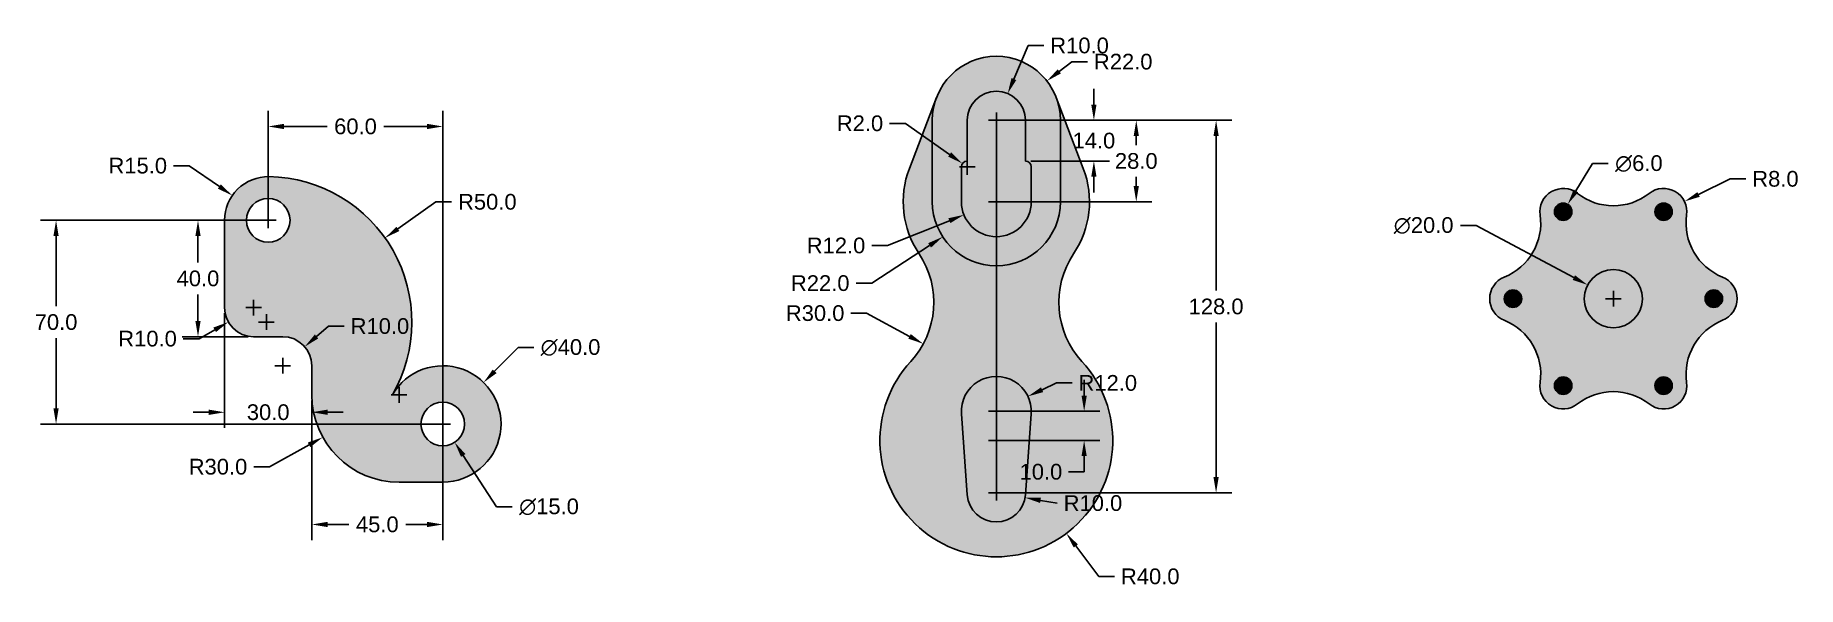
# Model space of a CAD drawing. Header units: inches. Extents: x -3 to 2338, y -3 to 393.
# Drawn here: x 1733 to 2338, y 189 to 379 of the extents above; entities that cross this region are included whole.
import ezdxf

# ---------------------------------------------------------------- set-up
doc = ezdxf.new("R2010")
doc.units = ezdxf.units.IN
doc.header["$MEASUREMENT"] = 0
doc.styles.get("Standard").update_dxf_attribs({"font": 'arial.ttf'})
doc.dimstyles.get("Standard").update_dxf_attribs({"dimscale": 30, "dimtxt": 0.18, "dimasz": 0.18, "dimexe": 0.18, "dimexo": 0.0625, "dimgap": 0.09, "dimtad": 0, "dimtih": 1, "dimtoh": 1, "dimdec": 1, "dimzin": 0, "dimdsep": 46, "dimtxsty": 'Standard', "dimcen": 0.09, "dimadec": 0, "dimazin": 0, "dimtfac": 1, "dimtdec": 1, "dimtofl": 0, "dimtmove": 0, "dimatfit": 3, "dimfxl": 1, "dimtolj": 1, "dimtzin": 0, "dimarcsym": 0})

msp = doc.modelspace()

# ---------------------------------------------------------------- blocks, each defined once
blk = doc.blocks.new('*D77')
at = {"color": 0, "lineweight": -2, "transparency": 16777216}
for p, q in [((1780.38, 333.87), (1785.78, 333.87)), ((1785.78, 333.87), (1796.12, 326.72)), ((1810.2, 315.12), (1815.6, 315.12)), ((1812.9, 312.42), (1812.9, 317.82))]:
    blk.add_line(p, q, dxfattribs=at)
at = {"color": 0, "transparency": 16777216}
blk.add_solid([(1796.63, 327.46), (1795.61, 325.98), (1800.56, 323.65)], dxfattribs=at)
at = {"layer": 'Defpoints', "color": 0, "transparency": 16777216}
for p in [(1800.56, 323.65), (1812.9, 315.12)]:
    blk.add_point(p, dxfattribs=at)
at = {"color": 0, "transparency": 16777216, "insert": (1768.09, 333.87), "char_height": 5.4, "attachment_point": 5}
blk.add_mtext('\\A1;R15.0', dxfattribs=at)
blk = doc.blocks.new('*D78')
at = {"color": 0, "lineweight": -2, "transparency": 16777216}
for p, q in [((1870.51, 321.44), (1857.46, 312.18)), ((1875.91, 321.44), (1870.51, 321.44)), ((1809.58, 280.13), (1814.98, 280.13)), ((1812.28, 277.43), (1812.28, 282.83))]:
    blk.add_line(p, q, dxfattribs=at)
at = {"color": 0, "transparency": 16777216}
blk.add_solid([(1856.94, 312.92), (1857.98, 311.45), (1853.06, 309.06)], dxfattribs=at)
at = {"layer": 'Defpoints', "color": 0, "transparency": 16777216}
for p in [(1853.06, 309.06), (1812.28, 280.13)]:
    blk.add_point(p, dxfattribs=at)
at = {"color": 0, "transparency": 16777216, "insert": (1888.2, 321.44), "char_height": 5.4, "attachment_point": 5}
blk.add_mtext('\\A1;R50.0', dxfattribs=at)
blk = doc.blocks.new('*D79')
at = {"color": 0, "lineweight": -2, "transparency": 16777216}
for p, q in [((1855.2, 255.12), (1860.6, 255.12)), ((1857.9, 252.42), (1857.9, 257.82)), ((1813.35, 230.42), (1826.94, 237.95)), ((1807.95, 230.42), (1813.35, 230.42))]:
    blk.add_line(p, q, dxfattribs=at)
at = {"color": 0, "transparency": 16777216}
blk.add_solid([(1826.5, 238.74), (1827.38, 237.17), (1831.66, 240.57)], dxfattribs=at)
at = {"layer": 'Defpoints', "color": 0, "transparency": 16777216}
for p in [(1857.9, 255.12), (1831.66, 240.57)]:
    blk.add_point(p, dxfattribs=at)
at = {"color": 0, "transparency": 16777216, "insert": (1795.66, 230.42), "char_height": 5.4, "attachment_point": 5}
blk.add_mtext('\\A1;R30.0', dxfattribs=at)
blk = doc.blocks.new('*D80')
at = {"color": 0, "lineweight": -2, "transparency": 16777216}
for p, q in [((1898.75, 271.39), (1890.71, 263.23)), ((1904.15, 271.39), (1898.75, 271.39)), ((1870.2, 245.12), (1875.6, 245.12)), ((1872.9, 242.42), (1872.9, 247.82))]:
    blk.add_line(p, q, dxfattribs=at)
at = {"color": 0, "transparency": 16777216}
blk.add_solid([(1890.07, 263.86), (1891.36, 262.59), (1886.93, 259.38)], dxfattribs=at)
at = {"layer": 'Defpoints', "color": 0, "transparency": 16777216}
for p in [(1886.93, 259.38), (1858.87, 230.87)]:
    blk.add_point(p, dxfattribs=at)
at = {"color": 0, "transparency": 16777216, "insert": (1916.79, 271.39), "char_height": 5.4, "attachment_point": 5}
blk.add_mtext('\\A1;∅40.0', dxfattribs=at)
blk = doc.blocks.new('*D81')
at = {"color": 0, "lineweight": -2, "transparency": 16777216}
for p, q in [((1870.2, 245.12), (1875.6, 245.12)), ((1872.9, 242.42), (1872.9, 247.82)), ((1891.36, 216.65), (1879.91, 234.3)), ((1896.76, 216.65), (1891.36, 216.65))]:
    blk.add_line(p, q, dxfattribs=at)
at = {"color": 0, "transparency": 16777216}
blk.add_solid([(1880.67, 234.79), (1879.16, 233.81), (1876.98, 238.83)], dxfattribs=at)
at = {"layer": 'Defpoints', "color": 0, "transparency": 16777216}
for p in [(1868.82, 251.41), (1876.98, 238.83)]:
    blk.add_point(p, dxfattribs=at)
at = {"color": 0, "transparency": 16777216, "insert": (1909.4, 216.65), "char_height": 5.4, "attachment_point": 5}
blk.add_mtext('\\A1;∅15.0', dxfattribs=at)
blk = doc.blocks.new('*D82')
at = {"color": 0, "lineweight": -2, "transparency": 16777216}
for p, q in [((1833.61, 278.75), (1829.53, 275.21)), ((1839.01, 278.75), (1833.61, 278.75)), ((1817.9, 262.42), (1817.9, 267.82)), ((1815.2, 265.12), (1820.6, 265.12))]:
    blk.add_line(p, q, dxfattribs=at)
at = {"color": 0, "transparency": 16777216}
blk.add_solid([(1828.94, 275.89), (1830.12, 274.53), (1825.45, 271.67)], dxfattribs=at)
at = {"layer": 'Defpoints', "color": 0, "transparency": 16777216}
for p in [(1825.45, 271.67), (1817.9, 265.12)]:
    blk.add_point(p, dxfattribs=at)
at = {"color": 0, "transparency": 16777216, "insert": (1851.3, 278.75), "char_height": 5.4, "attachment_point": 5}
blk.add_mtext('\\A1;R10.0', dxfattribs=at)
blk = doc.blocks.new('*D83')
at = {"color": 0, "lineweight": -2, "transparency": 16777216}
for p, q in [((1805.2, 285.12), (1810.6, 285.12)), ((1807.9, 282.42), (1807.9, 287.82)), ((1783.74, 274.42), (1789.14, 274.42)), ((1789.14, 274.42), (1794.52, 277.49))]:
    blk.add_line(p, q, dxfattribs=at)
at = {"color": 0, "transparency": 16777216}
blk.add_solid([(1794.08, 278.27), (1794.97, 276.71), (1799.21, 280.16)], dxfattribs=at)
at = {"layer": 'Defpoints', "color": 0, "transparency": 16777216}
for p in [(1807.9, 285.12), (1799.21, 280.16)]:
    blk.add_point(p, dxfattribs=at)
at = {"color": 0, "transparency": 16777216, "insert": (1771.45, 274.42), "char_height": 5.4, "attachment_point": 5}
blk.add_mtext('\\A1;R10.0', dxfattribs=at)
blk = doc.blocks.new('*D84')
at = {"color": 0, "lineweight": -2, "transparency": 16777216}
for p, q in [((1827.9, 253.25), (1827.9, 205.2)), ((1872.9, 243.25), (1872.9, 205.2)), ((1833.3, 210.6), (1840.59, 210.6)), ((1867.5, 210.6), (1860.21, 210.6))]:
    blk.add_line(p, q, dxfattribs=at)
at = {"color": 0, "transparency": 16777216}
for points in [[(1833.3, 211.5), (1833.3, 209.7), (1827.9, 210.6)], [(1867.5, 211.5), (1867.5, 209.7), (1872.9, 210.6)]]:
    blk.add_solid(points, dxfattribs=at)
at = {"layer": 'Defpoints', "color": 0, "transparency": 16777216}
for p in [(1827.9, 255.12), (1872.9, 245.12), (1827.9, 210.6)]:
    blk.add_point(p, dxfattribs=at)
at = {"color": 0, "transparency": 16777216, "insert": (1850.4, 210.6), "char_height": 5.4, "attachment_point": 5}
blk.add_mtext('\\A1;45.0', dxfattribs=at)
blk = doc.blocks.new('*D85')
at = {"color": 0, "lineweight": -2, "transparency": 16777216}
for p, q in [((1797.9, 283.25), (1797.9, 243.75)), ((1792.5, 249.15), (1787.1, 249.15)), ((1827.9, 253.25), (1827.9, 243.75)), ((1833.3, 249.15), (1838.7, 249.15))]:
    blk.add_line(p, q, dxfattribs=at)
at = {"color": 0, "transparency": 16777216}
for points in [[(1792.5, 250.05), (1792.5, 248.25), (1797.9, 249.15)], [(1833.3, 250.05), (1833.3, 248.25), (1827.9, 249.15)]]:
    blk.add_solid(points, dxfattribs=at)
at = {"layer": 'Defpoints', "color": 0, "transparency": 16777216}
for p in [(1797.9, 285.12), (1827.9, 255.12), (1827.9, 249.15)]:
    blk.add_point(p, dxfattribs=at)
at = {"color": 0, "transparency": 16777216, "insert": (1812.9, 249.15), "char_height": 5.4, "attachment_point": 5}
blk.add_mtext('\\A1;30.0', dxfattribs=at)
blk = doc.blocks.new('*D86')
at = {"color": 0, "lineweight": -2, "transparency": 16777216}
for p, q in [((1796.02, 315.12), (1783.38, 315.12)), ((1788.78, 309.72), (1788.78, 300.58)), ((1788.78, 280.52), (1788.78, 289.66)), ((1806.02, 275.12), (1783.38, 275.12))]:
    blk.add_line(p, q, dxfattribs=at)
at = {"color": 0, "transparency": 16777216}
for points in [[(1787.88, 309.72), (1789.68, 309.72), (1788.78, 315.12)], [(1787.88, 280.52), (1789.68, 280.52), (1788.78, 275.12)]]:
    blk.add_solid(points, dxfattribs=at)
at = {"layer": 'Defpoints', "color": 0, "transparency": 16777216}
for p in [(1797.9, 315.12), (1788.78, 275.12), (1807.9, 275.12)]:
    blk.add_point(p, dxfattribs=at)
at = {"color": 0, "transparency": 16777216, "insert": (1788.78, 295.12), "char_height": 5.4, "attachment_point": 5}
blk.add_mtext('\\A1;40.0', dxfattribs=at)
blk = doc.blocks.new('*D87')
at = {"color": 0, "lineweight": -2, "transparency": 16777216}
for p, q in [((1811.02, 315.12), (1734.62, 315.12)), ((1740.02, 309.72), (1740.02, 285.58)), ((1740.02, 250.52), (1740.02, 274.66)), ((1871.02, 245.12), (1734.62, 245.12))]:
    blk.add_line(p, q, dxfattribs=at)
at = {"color": 0, "transparency": 16777216}
for points in [[(1739.12, 309.72), (1740.92, 309.72), (1740.02, 315.12)], [(1739.12, 250.52), (1740.92, 250.52), (1740.02, 245.12)]]:
    blk.add_solid(points, dxfattribs=at)
at = {"layer": 'Defpoints', "color": 0, "transparency": 16777216}
for p in [(1812.9, 315.12), (1740.02, 245.12), (1872.9, 245.12)]:
    blk.add_point(p, dxfattribs=at)
at = {"color": 0, "transparency": 16777216, "insert": (1740.02, 280.12), "char_height": 5.4, "attachment_point": 5}
blk.add_mtext('\\A1;70.0', dxfattribs=at)
blk = doc.blocks.new('*D88')
at = {"color": 0, "lineweight": -2, "transparency": 16777216}
for p, q in [((1812.9, 317), (1812.9, 352.76)), ((1872.9, 247), (1872.9, 352.76)), ((1818.3, 347.36), (1833.18, 347.36)), ((1867.5, 347.36), (1852.62, 347.36))]:
    blk.add_line(p, q, dxfattribs=at)
at = {"color": 0, "transparency": 16777216}
for points in [[(1818.3, 348.26), (1818.3, 346.46), (1812.9, 347.36)], [(1867.5, 348.26), (1867.5, 346.46), (1872.9, 347.36)]]:
    blk.add_solid(points, dxfattribs=at)
at = {"layer": 'Defpoints', "color": 0, "transparency": 16777216}
for p in [(1872.9, 347.36), (1812.9, 315.12), (1872.9, 245.12)]:
    blk.add_point(p, dxfattribs=at)
at = {"color": 0, "transparency": 16777216, "insert": (1842.9, 347.36), "char_height": 5.4, "attachment_point": 5}
blk.add_mtext('\\A1;60.0', dxfattribs=at)
blk = doc.blocks.new('*D90')
at = {"color": 0, "lineweight": -2, "transparency": 16777216}
for p, q in [((2089, 369.6), (2084.73, 366.29)), ((2094.4, 369.6), (2089, 369.6)), ((2063.1, 346.78), (2063.1, 352.18)), ((2060.4, 349.48), (2065.8, 349.48))]:
    blk.add_line(p, q, dxfattribs=at)
at = {"color": 0, "transparency": 16777216}
blk.add_solid([(2084.18, 367), (2085.29, 365.58), (2080.47, 362.98)], dxfattribs=at)
at = {"layer": 'Defpoints', "color": 0, "transparency": 16777216}
for p in [(2080.47, 362.98), (2063.1, 349.48)]:
    blk.add_point(p, dxfattribs=at)
at = {"color": 0, "transparency": 16777216, "insert": (2106.69, 369.6), "char_height": 5.4, "attachment_point": 5}
blk.add_mtext('\\A1;R22.0', dxfattribs=at)
blk = doc.blocks.new('*D91')
at = {"color": 0, "lineweight": -2, "transparency": 16777216}
for p, q in [((2074.01, 375.16), (2069.12, 363.65)), ((2079.41, 375.16), (2074.01, 375.16)), ((2063.1, 346.78), (2063.1, 352.18)), ((2060.4, 349.48), (2065.8, 349.48))]:
    blk.add_line(p, q, dxfattribs=at)
at = {"color": 0, "transparency": 16777216}
blk.add_solid([(2068.29, 364.01), (2069.95, 363.3), (2067.01, 358.68)], dxfattribs=at)
at = {"layer": 'Defpoints', "color": 0, "transparency": 16777216}
for p in [(2067.01, 358.68), (2063.1, 349.48)]:
    blk.add_point(p, dxfattribs=at)
at = {"color": 0, "transparency": 16777216, "insert": (2091.69, 375.16), "char_height": 5.4, "attachment_point": 5}
blk.add_mtext('\\A1;R10.0', dxfattribs=at)
blk = doc.blocks.new('*D92')
at = {"color": 0, "lineweight": -2, "transparency": 16777216}
for p, q in [((2026.44, 348.42), (2031.84, 348.42)), ((2031.84, 348.42), (2047.04, 337.73)), ((2050.4, 333.48), (2055.8, 333.48)), ((2053.1, 330.78), (2053.1, 336.18))]:
    blk.add_line(p, q, dxfattribs=at)
at = {"color": 0, "transparency": 16777216}
blk.add_solid([(2047.56, 338.47), (2046.52, 337), (2051.46, 334.63)], dxfattribs=at)
at = {"layer": 'Defpoints', "color": 0, "transparency": 16777216}
for p in [(2051.46, 334.63), (2053.1, 333.48)]:
    blk.add_point(p, dxfattribs=at)
at = {"color": 0, "transparency": 16777216, "insert": (2016.25, 348.42), "char_height": 5.4, "attachment_point": 5}
blk.add_mtext('\\A1;R2.0', dxfattribs=at)
blk = doc.blocks.new('*D93')
at = {"color": 0, "lineweight": -2, "transparency": 16777216}
for p, q in [((2060.4, 321.48), (2065.8, 321.48)), ((2063.1, 318.78), (2063.1, 324.18)), ((2025.7, 306.44), (2046.95, 314.99)), ((2020.3, 306.44), (2025.7, 306.44))]:
    blk.add_line(p, q, dxfattribs=at)
at = {"color": 0, "transparency": 16777216}
blk.add_solid([(2046.62, 315.82), (2047.29, 314.15), (2051.96, 317)], dxfattribs=at)
at = {"layer": 'Defpoints', "color": 0, "transparency": 16777216}
for p in [(2063.1, 321.48), (2051.96, 317)]:
    blk.add_point(p, dxfattribs=at)
at = {"color": 0, "transparency": 16777216, "insert": (2008.01, 306.44), "char_height": 5.4, "attachment_point": 5}
blk.add_mtext('\\A1;R12.0', dxfattribs=at)
blk = doc.blocks.new('*D94')
at = {"color": 0, "lineweight": -2, "transparency": 16777216}
for p, q in [((2060.4, 321.48), (2065.8, 321.48)), ((2063.1, 318.78), (2063.1, 324.18)), ((2020.28, 293.5), (2040.16, 306.49)), ((2014.88, 293.5), (2020.28, 293.5))]:
    blk.add_line(p, q, dxfattribs=at)
at = {"color": 0, "transparency": 16777216}
blk.add_solid([(2039.67, 307.25), (2040.65, 305.74), (2044.68, 309.45)], dxfattribs=at)
at = {"layer": 'Defpoints', "color": 0, "transparency": 16777216}
for p in [(2063.1, 321.48), (2044.68, 309.45)]:
    blk.add_point(p, dxfattribs=at)
at = {"color": 0, "transparency": 16777216, "insert": (2002.59, 293.5), "char_height": 5.4, "attachment_point": 5}
blk.add_mtext('\\A1;R22.0', dxfattribs=at)
blk = doc.blocks.new('*D95')
at = {"color": 0, "lineweight": -2, "transparency": 16777216}
for p, q in [((2013.13, 283.19), (2018.53, 283.19)), ((2018.53, 283.19), (2033.27, 275.23))]:
    blk.add_line(p, q, dxfattribs=at)
at = {"color": 0, "transparency": 16777216}
blk.add_solid([(2033.7, 276.02), (2032.84, 274.44), (2038.02, 272.67)], dxfattribs=at)
at = {"layer": 'Defpoints', "color": 0, "transparency": 16777216}
for p in [(2011.62, 286.92), (2038.02, 272.67)]:
    blk.add_point(p, dxfattribs=at)
at = {"color": 0, "transparency": 16777216, "insert": (2000.84, 283.19), "char_height": 5.4, "attachment_point": 5}
blk.add_mtext('\\A1;R30.0', dxfattribs=at)
blk = doc.blocks.new('*D96')
at = {"color": 0, "lineweight": -2, "transparency": 16777216}
for p, q in [((2083.72, 259.21), (2078.83, 256.9)), ((2089.12, 259.21), (2083.72, 259.21)), ((2060.4, 249.48), (2065.8, 249.48)), ((2063.1, 246.78), (2063.1, 252.18))]:
    blk.add_line(p, q, dxfattribs=at)
at = {"color": 0, "transparency": 16777216}
blk.add_solid([(2078.45, 257.72), (2079.22, 256.09), (2073.95, 254.6)], dxfattribs=at)
at = {"layer": 'Defpoints', "color": 0, "transparency": 16777216}
for p in [(2073.95, 254.6), (2063.1, 249.48)]:
    blk.add_point(p, dxfattribs=at)
at = {"color": 0, "transparency": 16777216, "insert": (2101.4, 259.21), "char_height": 5.4, "attachment_point": 5}
blk.add_mtext('\\A1;R12.0', dxfattribs=at)
blk = doc.blocks.new('*D97')
at = {"color": 0, "lineweight": -2, "transparency": 16777216}
for p, q in [((2063.1, 218.78), (2063.1, 224.18)), ((2060.4, 221.48), (2065.8, 221.48)), ((2084.01, 217.91), (2078.28, 218.89))]:
    blk.add_line(p, q, dxfattribs=at)
at = {"color": 0, "transparency": 16777216}
blk.add_solid([(2078.43, 219.77), (2078.12, 218), (2072.95, 219.8)], dxfattribs=at)
at = {"layer": 'Defpoints', "color": 0, "transparency": 16777216}
for p in [(2063.1, 221.48), (2072.95, 219.8)]:
    blk.add_point(p, dxfattribs=at)
at = {"color": 0, "transparency": 16777216, "insert": (2096.3, 217.91), "char_height": 5.4, "attachment_point": 5}
blk.add_mtext('\\A1;R10.0', dxfattribs=at)
blk = doc.blocks.new('*D98')
at = {"color": 0, "lineweight": -2, "transparency": 16777216}
for p, q in [((2060.4, 239.48), (2065.8, 239.48)), ((2063.1, 236.78), (2063.1, 242.18)), ((2098.29, 192.74), (2090.4, 203.21)), ((2103.69, 192.74), (2098.29, 192.74))]:
    blk.add_line(p, q, dxfattribs=at)
at = {"color": 0, "transparency": 16777216}
blk.add_solid([(2091.12, 203.75), (2089.69, 202.67), (2087.16, 207.52)], dxfattribs=at)
at = {"layer": 'Defpoints', "color": 0, "transparency": 16777216}
for p in [(2063.1, 239.48), (2087.16, 207.52)]:
    blk.add_point(p, dxfattribs=at)
at = {"color": 0, "transparency": 16777216, "insert": (2115.98, 192.74), "char_height": 5.4, "attachment_point": 5}
blk.add_mtext('\\A1;R40.0', dxfattribs=at)
blk = doc.blocks.new('*D99')
at = {"color": 0, "lineweight": -2, "transparency": 16777216}
for p, q in [((2064.97, 349.48), (2116.58, 349.48)), ((2111.18, 344.08), (2111.18, 340.94)), ((2111.18, 326.88), (2111.18, 330.02)), ((2062.27, 321.48), (2116.58, 321.48))]:
    blk.add_line(p, q, dxfattribs=at)
at = {"color": 0, "transparency": 16777216}
for points in [[(2110.28, 344.08), (2112.08, 344.08), (2111.18, 349.48)], [(2110.28, 326.88), (2112.08, 326.88), (2111.18, 321.48)]]:
    blk.add_solid(points, dxfattribs=at)
at = {"layer": 'Defpoints', "color": 0, "transparency": 16777216}
for p in [(2063.1, 349.48), (2060.4, 321.48), (2111.18, 321.48)]:
    blk.add_point(p, dxfattribs=at)
at = {"color": 0, "transparency": 16777216, "insert": (2111.18, 335.48), "char_height": 5.4, "attachment_point": 5}
blk.add_mtext('\\A1;28.0', dxfattribs=at)
blk = doc.blocks.new('*D100')
at = {"color": 0, "lineweight": -2, "transparency": 16777216}
for p, q in [((2096.62, 354.88), (2096.62, 360.28)), ((2064.97, 349.48), (2102.02, 349.48)), ((2074.97, 335.48), (2102.02, 335.48)), ((2096.62, 330.08), (2096.62, 324.68))]:
    blk.add_line(p, q, dxfattribs=at)
at = {"color": 0, "transparency": 16777216}
for points in [[(2095.72, 354.88), (2097.52, 354.88), (2096.62, 349.48)], [(2095.72, 330.08), (2097.52, 330.08), (2096.62, 335.48)]]:
    blk.add_solid(points, dxfattribs=at)
at = {"layer": 'Defpoints', "color": 0, "transparency": 16777216}
for p in [(2063.1, 349.48), (2073.1, 335.48), (2096.62, 335.48)]:
    blk.add_point(p, dxfattribs=at)
at = {"color": 0, "transparency": 16777216, "insert": (2096.62, 342.48), "char_height": 5.4, "attachment_point": 5}
blk.add_mtext('\\A1;14.0', dxfattribs=at)
blk = doc.blocks.new('*D101')
at = {"color": 0, "lineweight": -2, "transparency": 16777216}
for p, q in [((2064.97, 349.48), (2144.01, 349.48)), ((2138.61, 344.08), (2138.61, 290.94)), ((2138.61, 226.88), (2138.61, 280.02)), ((2064.97, 221.48), (2144.01, 221.48))]:
    blk.add_line(p, q, dxfattribs=at)
at = {"color": 0, "transparency": 16777216}
for points in [[(2137.71, 344.08), (2139.51, 344.08), (2138.61, 349.48)], [(2137.71, 226.88), (2139.51, 226.88), (2138.61, 221.48)]]:
    blk.add_solid(points, dxfattribs=at)
at = {"layer": 'Defpoints', "color": 0, "transparency": 16777216}
for p in [(2063.1, 349.48), (2063.1, 221.48), (2138.61, 221.48)]:
    blk.add_point(p, dxfattribs=at)
at = {"color": 0, "transparency": 16777216, "insert": (2138.61, 285.48), "char_height": 5.4, "attachment_point": 5}
blk.add_mtext('\\A1;128.0', dxfattribs=at)
blk = doc.blocks.new('*D102')
at = {"color": 0, "lineweight": -2, "transparency": 16777216}
for p, q in [((2093.27, 254.88), (2093.27, 260.28)), ((2064.97, 249.48), (2098.67, 249.48)), ((2064.97, 239.48), (2098.67, 239.48)), ((2093.27, 234.08), (2093.27, 228.68)), ((2093.27, 228.68), (2087.87, 228.68))]:
    blk.add_line(p, q, dxfattribs=at)
at = {"color": 0, "transparency": 16777216}
for points in [[(2092.37, 254.88), (2094.17, 254.88), (2093.27, 249.48)], [(2092.37, 234.08), (2094.17, 234.08), (2093.27, 239.48)]]:
    blk.add_solid(points, dxfattribs=at)
at = {"layer": 'Defpoints', "color": 0, "transparency": 16777216}
for p in [(2063.1, 249.48), (2063.1, 239.48), (2093.27, 239.48)]:
    blk.add_point(p, dxfattribs=at)
at = {"color": 0, "transparency": 16777216, "insert": (2078.42, 228.68), "char_height": 5.4, "attachment_point": 5}
blk.add_mtext('\\A1;10.0', dxfattribs=at)
blk = doc.blocks.new('*D108')
at = {"color": 0, "lineweight": -2, "transparency": 16777216}
for p, q in [((2222.56, 313.31), (2227.96, 313.31)), ((2227.96, 313.31), (2261.53, 295.42)), ((2275.12, 285.48), (2275.12, 290.88)), ((2272.42, 288.18), (2277.82, 288.18))]:
    blk.add_line(p, q, dxfattribs=at)
at = {"color": 0, "transparency": 16777216}
blk.add_solid([(2261.96, 296.21), (2261.11, 294.63), (2266.3, 292.88)], dxfattribs=at)
at = {"layer": 'Defpoints', "color": 0, "transparency": 16777216}
for p in [(2266.3, 292.88), (2283.95, 283.48)]:
    blk.add_point(p, dxfattribs=at)
at = {"color": 0, "transparency": 16777216, "insert": (2209.92, 313.31), "char_height": 5.4, "attachment_point": 5}
blk.add_mtext('\\A1;∅20.0', dxfattribs=at)
blk = doc.blocks.new('*D109')
at = {"color": 0, "lineweight": -2, "transparency": 16777216}
for p, q in [((2267.93, 334.59), (2262.24, 325.23)), ((2273.33, 334.59), (2267.93, 334.59)), ((2255.17, 318.06), (2260.57, 318.06)), ((2257.87, 315.36), (2257.87, 320.76))]:
    blk.add_line(p, q, dxfattribs=at)
at = {"color": 0, "transparency": 16777216}
blk.add_solid([(2261.47, 325.7), (2263.01, 324.76), (2259.43, 320.62)], dxfattribs=at)
at = {"layer": 'Defpoints', "color": 0, "transparency": 16777216}
for p in [(2256.31, 315.49), (2259.43, 320.62)]:
    blk.add_point(p, dxfattribs=at)
at = {"color": 0, "transparency": 16777216, "insert": (2283.88, 334.59), "char_height": 5.4, "attachment_point": 5}
blk.add_mtext('\\A1;∅6.0', dxfattribs=at)
blk = doc.blocks.new('*D110')
at = {"color": 0, "lineweight": -2, "transparency": 16777216}
for p, q in [((2315.21, 329.34), (2304.39, 323.99)), ((2320.61, 329.34), (2315.21, 329.34)), ((2289.67, 318.06), (2295.07, 318.06)), ((2292.37, 315.36), (2292.37, 320.76))]:
    blk.add_line(p, q, dxfattribs=at)
at = {"color": 0, "transparency": 16777216}
blk.add_solid([(2303.99, 324.8), (2304.79, 323.19), (2299.55, 321.6)], dxfattribs=at)
at = {"layer": 'Defpoints', "color": 0, "transparency": 16777216}
for p in [(2299.55, 321.6), (2292.37, 318.06)]:
    blk.add_point(p, dxfattribs=at)
at = {"color": 0, "transparency": 16777216, "insert": (2330.8, 329.34), "char_height": 5.4, "attachment_point": 5}
blk.add_mtext('\\A1;R8.0', dxfattribs=at)

# ---------------------------------------------------------------- dimensions: what is measured, and where the dimension line sits
for center, mpoint, picture, middle in [((2063.1, 349.48), (2067.01, 358.68), '*D91', (2091.69, 375.16)), ((2053.1, 333.48), (2051.46, 334.63), '*D92', (2016.25, 348.42)), ((1812.9, 315.12), (1800.56, 323.65), '*D77', (1768.09, 333.87)), ((2292.37, 318.06), (2299.55, 321.6), '*D110', (2330.8, 329.34)), ((1812.28, 280.13), (1853.06, 309.06), '*D78', (1888.2, 321.44)), ((2063.1, 321.48), (2044.68, 309.45), '*D94', (2002.59, 293.5)), ((2063.1, 321.48), (2051.96, 317), '*D93', (2008.01, 306.44)), ((1807.9, 285.12), (1799.21, 280.16), '*D83', (1771.45, 274.42)), ((2011.62, 286.92), (2038.02, 272.67), '*D95', (2000.84, 283.19)), ((1857.9, 255.12), (1831.66, 240.57), '*D79', (1795.66, 230.42)), ((2063.1, 239.48), (2087.16, 207.52), '*D98', (2115.98, 192.74)), ((2063.1, 221.48), (2072.95, 219.8), '*D97', (2084.01, 217.91))]:
    dim = msp.add_radius_dim(center=center, mpoint=mpoint, dimstyle='Standard')
    dim.commit()
    dim.dimension.update_dxf_attribs({"geometry": picture, "text_midpoint": middle, "dimtype": 164})
for center, mpoint, picture, middle in [((2063.1, 349.48), (2080.47, 362.98), '*D90', (2106.69, 369.6)), ((1817.9, 265.12), (1825.45, 271.67), '*D82', (1851.3, 278.75)), ((2063.1, 249.48), (2073.95, 254.6), '*D96', (2101.4, 259.21))]:
    dim = msp.add_radius_dim(center=center, mpoint=mpoint, dimstyle='Standard')
    dim.commit()
    dim.dimension.update_dxf_attribs({"geometry": picture, "text_midpoint": middle})
for base, p1, p2, picture, middle in [((2096.62, 335.48), (2063.1, 349.48), (2073.1, 335.48), '*D100', (2096.62, 342.48)), ((2111.18, 321.48), (2063.1, 349.48), (2060.4, 321.48), '*D99', (2111.18, 335.48)), ((2138.61, 221.48), (2063.1, 349.48), (2063.1, 221.48), '*D101', (2138.61, 285.48)), ((1740.02, 245.12), (1812.9, 315.12), (1872.9, 245.12), '*D87', (1740.02, 280.12)), ((1788.78, 275.12), (1797.9, 315.12), (1807.9, 275.12), '*D86', (1788.78, 295.12)), ((2093.27, 239.48), (2063.1, 249.48), (2063.1, 239.48), '*D102', (2078.42, 228.68))]:
    dim = msp.add_linear_dim(base=base, p1=p1, p2=p2, angle=90, dimstyle='Standard')
    dim.commit()
    dim.dimension.update_dxf_attribs({"geometry": picture, "text_midpoint": middle})
for base, p1, p2, picture, middle in [((1872.9, 347.36), (1812.9, 315.12), (1872.9, 245.12), '*D88', (1842.9, 347.36)), ((1827.9, 249.15), (1797.9, 285.12), (1827.9, 255.12), '*D85', (1812.9, 249.15)), ((1827.9, 210.6), (1872.9, 245.12), (1827.9, 255.12), '*D84', (1850.4, 210.6))]:
    dim = msp.add_linear_dim(base=base, p1=p1, p2=p2, dimstyle='Standard')
    dim.commit()
    dim.dimension.update_dxf_attribs({"geometry": picture, "text_midpoint": middle})
for p1, p2, picture, middle in [((2256.31, 315.49), (2259.43, 320.62), '*D109', (2283.88, 334.59)), ((2283.95, 283.48), (2266.3, 292.88), '*D108', (2209.92, 313.31)), ((1858.87, 230.87), (1886.93, 259.38), '*D80', (1916.79, 271.39)), ((1868.82, 251.41), (1876.98, 238.83), '*D81', (1909.4, 216.65))]:
    dim = msp.add_diameter_dim_2p(p1=p1, p2=p2, dimstyle='Standard')
    dim.commit()
    dim.dimension.update_dxf_attribs({"geometry": picture, "text_midpoint": middle, "dimtype": 163})

# ---------------------------------------------------------------- hatches: boundary and pattern name
h = msp.add_hatch(color=256)
h.dxf.hatch_style = 1
h.set_gradient(color1=(255, 255, 255), color2=(34, 52, 110), tint=1, name='INVCYLINDER')
h.paths.add_polyline_path([(2073.1, 349.48), (2073.1, 335.48, -0.414214), (2075.1, 333.48), (2075.1, 321.48, -0.414214), (2063.1, 309.48), (2063.1, 299.48, 0.414214), (2085.1, 321.48), (2085.1, 349.48, 1), (2041.1, 349.48), (2041.1, 321.48, 0.414214), (2063.1, 299.48), (2063.1, 309.48, -0.414214), (2051.1, 321.48), (2051.1, 333.48, -0.414214), (2053.1, 335.48), (2053.1, 349.48, -1)])
h = msp.add_hatch(color=256)
h.dxf.hatch_style = 1
h.set_gradient(color1=(255, 255, 255), color2=(255, 0, 255), tint=1, name='INVCYLINDER')
h.paths.add_polyline_path([(2089.66, 303.64, 0.24379), (2092.99, 332.91), (2083.65, 357.34, -0.091556), (2085.1, 349.48), (2085.1, 321.48, -0.414214), (2063.1, 299.48), (2063.1, 261.48, -0.435311), (2075.07, 248.62), (2073.07, 220.76, -0.930949), (2053.12, 220.76), (2051.13, 248.62, -0.435311), (2063.1, 261.48), (2063.1, 299.48, -0.414214), (2041.1, 321.48), (2041.1, 349.48, -0.091556), (2042.55, 357.34), (2033.21, 332.91, 0.24379), (2036.53, 303.64, -0.346979), (2033.68, 266.59, 2.281536), (2092.51, 266.59, -0.346979)])
h.paths.add_polyline_path([(2089.87, 253.6), (2112.7, 253.6), (2112.7, 264.73), (2089.87, 264.73)], flags=9)
h.paths.add_polyline_path([(2084.77, 212.3), (2107.6, 212.3), (2107.6, 223.43), (2084.77, 223.43)], flags=9)
h.paths.add_polyline_path([(2069.49, 223.08), (2086.88, 223.08), (2086.88, 234.2), (2069.49, 234.2)], flags=25)
h = msp.add_hatch(color=256)
h.dxf.hatch_style = 1
h.set_gradient(color1=(255, 0, 255), color2=(255, 255, 0), tint=1, name='CYLINDER')
h.paths.add_polyline_path([(2073.1, 349.48, 1), (2053.1, 349.48), (2053.1, 335.48, 0.414214), (2051.1, 333.48), (2051.1, 321.48, 1), (2075.1, 321.48), (2075.1, 333.48, 0.414214), (2073.1, 335.48)])
h.paths.add_polyline_path([(2075.07, 248.62, 1.074172), (2051.13, 248.62), (2053.12, 220.76, 0.930949), (2073.07, 220.76)])
h.paths.add_polyline_path([(2069.49, 223.08), (2086.88, 223.08), (2086.88, 234.2), (2069.49, 234.2)], flags=9)
h = msp.add_hatch(color=256)
h.dxf.hatch_style = 1
h.set_gradient(color1=(255, 0, 255), color2=(255, 255, 0), tint=1, name='CYLINDER')
h.paths.add_polyline_path([(1813.16, 330.12, 0.4194), (1797.9, 315.12), (1797.9, 285.12, 0.414214), (1807.9, 275.12), (1817.9, 275.12, -0.414214), (1827.9, 265.12), (1827.9, 255.12, 0.414214), (1857.9, 225.12), (1872.9, 225.12, 1.731961), (1855.58, 255.12, 0.571503)])
h.paths.add_polyline_path([(1805.4, 315.12, -1), (1820.4, 315.12, -1)], flags=16)
h.paths.add_polyline_path([(1880.4, 245.12, -1), (1865.4, 245.12, -1)], flags=16)
h.paths.add_polyline_path([(1839.77, 273.15), (1862.6, 273.15), (1862.6, 284.28), (1839.77, 284.28)], flags=24)
h = msp.add_hatch(color=256)
h.dxf.hatch_style = 1
h.set_gradient(color1=(255, 255, 255), color2=(0, 255, 255), tint=1, name='INVSPHERICAL')
h.paths.add_polyline_path([(2300.3, 316.94, 0.674887), (2287.45, 324.36, -0.344619), (2262.8, 324.36, 0.674887), (2249.95, 316.94, -0.344619), (2237.63, 295.6, 0.674887), (2237.63, 280.76, -0.344619), (2249.95, 259.42, 0.674887), (2262.8, 252, -0.344619), (2287.45, 252, 0.674887), (2300.3, 259.42, -0.344619), (2312.62, 280.76, 0.674887), (2312.62, 295.6, -0.344619)])
h.paths.add_polyline_path([(2285.12, 288.18, -1), (2265.12, 288.18, -1)], flags=16)
h.paths.add_polyline_path([(2289.37, 318.06, -1), (2295.37, 318.06, -1)], flags=16)
h.paths.add_polyline_path([(2254.87, 318.06, -1), (2260.87, 318.06, -1)], flags=16)
h.paths.add_polyline_path([(2312.62, 288.18, -1), (2306.62, 288.18, -1)], flags=16)
h.paths.add_polyline_path([(2243.62, 288.18, -1), (2237.62, 288.18, -1)], flags=16)
h.paths.add_polyline_path([(2295.37, 258.3, -1), (2289.37, 258.3, -1)], flags=16)
h.paths.add_polyline_path([(2260.87, 258.3, -1), (2254.87, 258.3, -1)], flags=16)
h = msp.add_hatch(color=256)
h.dxf.hatch_style = 1
h.set_gradient(color1=(255, 255, 0), color2=(242, 103, 34), tint=1, name='INVSPHERICAL')
h.paths.add_polyline_path([(2254.87, 318.06, 1), (2260.87, 318.06, 1)])
h = msp.add_hatch(color=256)
h.dxf.hatch_style = 1
h.set_gradient(color1=(255, 255, 0), color2=(242, 103, 34), tint=1, name='INVSPHERICAL')
h.paths.add_polyline_path([(2295.37, 318.06, 1), (2289.37, 318.06, 1)])
h = msp.add_hatch(color=256)
h.dxf.hatch_style = 1
h.set_gradient(color1=(255, 255, 0), color2=(242, 103, 34), tint=1, name='INVSPHERICAL')
h.paths.add_polyline_path([(2265.12, 288.18, 1), (2285.12, 288.18, 1)])
h = msp.add_hatch(color=256)
h.dxf.hatch_style = 1
h.set_gradient(color1=(255, 255, 0), color2=(242, 103, 34), tint=1, name='INVSPHERICAL')
h.paths.add_polyline_path([(2237.62, 288.18, 1), (2243.62, 288.18, 1)])
h = msp.add_hatch(color=256)
h.dxf.hatch_style = 1
h.set_gradient(color1=(255, 255, 0), color2=(242, 103, 34), tint=1, name='INVSPHERICAL')
h.paths.add_polyline_path([(2312.62, 288.18, 1), (2306.62, 288.18, 1)])
h = msp.add_hatch(color=256)
h.dxf.hatch_style = 1
h.set_gradient(color1=(255, 255, 0), color2=(242, 103, 34), tint=1, name='INVSPHERICAL')
h.paths.add_polyline_path([(2254.87, 258.3, 1), (2260.87, 258.3, 1)])
h = msp.add_hatch(color=256)
h.dxf.hatch_style = 1
h.set_gradient(color1=(255, 255, 0), color2=(242, 103, 34), tint=1, name='INVSPHERICAL')
h.paths.add_polyline_path([(2289.37, 258.3, 1), (2295.37, 258.3, 1)])

# ---------------------------------------------------------------- linework, layer by layer
for p, q in [((2042.55, 357.34), (2033.21, 332.91)), ((2083.65, 357.34), (2092.99, 332.91)), ((2041.1, 349.48), (2041.1, 321.48)), ((2053.1, 349.48), (2053.1, 335.48)), ((2063.1, 349.48), (2063.1, 221.48)), ((2063.1, 349.48), (2063.1, 321.48)), ((2073.1, 349.48), (2073.1, 335.48)), ((2085.1, 349.48), (2085.1, 321.48)), ((2051.1, 321.48), (2051.1, 333.48)), ((2053.1, 335.48), (2053.1, 335.48)), ((2075.1, 321.48), (2075.1, 333.48)), ((1797.9, 315.12), (1797.9, 285.12)), ((1807.9, 275.12), (1817.9, 275.12)), ((1827.9, 265.12), (1827.9, 255.12)), ((2051.13, 248.62), (2053.12, 220.76)), ((2063.1, 221.48), (2063.1, 249.48)), ((2063.1, 249.48), (2063.1, 239.48)), ((2075.07, 248.62), (2073.07, 220.76)), ((1872.9, 225.12), (1857.9, 225.12))]:
    msp.add_line(p, q)
for centre, radius in [((1812.9, 315.12), 7.5), ((2257.87, 318.06), 3), ((2292.37, 318.06), 3), ((2275.12, 288.18), 10), ((2240.62, 288.18), 3), ((2309.62, 288.18), 3), ((2257.87, 258.3), 3), ((2292.37, 258.3), 3), ((1872.9, 245.12), 7.5)]:
    msp.add_circle(centre, radius)
for centre, radius, start, end in [((2063.1, 349.48), 22, 0, 180), ((2063.1, 349.48), 10, 0, 180), ((2053.1, 333.48), 2, 90, 180), ((2073.1, 333.48), 2, 0, 90), ((1812.9, 315.12), 15, 88.98725, 180), ((1812.28, 280.13), 50, 329.99483, 88.98725), ((2063.1, 321.48), 32, 159.07517, 213.8786), ((2063.1, 321.48), 32, 326.1214, 20.92483), ((2063.1, 321.48), 22, 180, 0), ((2063.1, 321.48), 12, 180, 0), ((2257.87, 318.06), 8, 51.97019, 188.02981), ((2275.12, 340.11), 20, 231.97019, 308.02981), ((2292.37, 318.06), 8, 351.97019, 128.02981), ((2230.15, 314.15), 20, 291.97019, 8.02981), ((2320.1, 314.15), 20, 171.97019, 248.02981), ((2011.62, 286.92), 30, 317.3358, 33.8786), ((2114.57, 286.92), 30, 146.1214, 222.6642), ((2240.62, 288.18), 8, 111.97019, 248.02981), ((2309.62, 288.18), 8, 291.97019, 68.02981), ((1807.9, 285.12), 10, 180, 270), ((2230.15, 262.21), 20, 351.97019, 68.02981), ((2320.1, 262.21), 20, 111.97019, 188.02981), ((1817.9, 265.12), 10, 0, 90), ((2063.1, 239.48), 40, 137.3358, 42.6642), ((1872.9, 245.12), 20, 270, 149.99483), ((2063.1, 249.48), 12, 355.90396, 184.09604), ((1857.9, 255.12), 30, 180, 270), ((2257.87, 258.3), 8, 171.97019, 308.02981), ((2275.12, 236.25), 20, 51.97019, 128.02981), ((2292.37, 258.3), 8, 231.97019, 8.02981), ((2063.1, 221.48), 10, 184.09604, 355.90396)]:
    msp.add_arc(centre, radius, start, end)

msp.set_redraw_order([(e.dxf.handle, doc.entitydb.next_handle()) for e in msp.query("TEXT MTEXT ATTDEF DIMENSION ARC_DIMENSION")])  # texts and dimensions are drawn at this point

doc.saveas('drawing.dxf')
